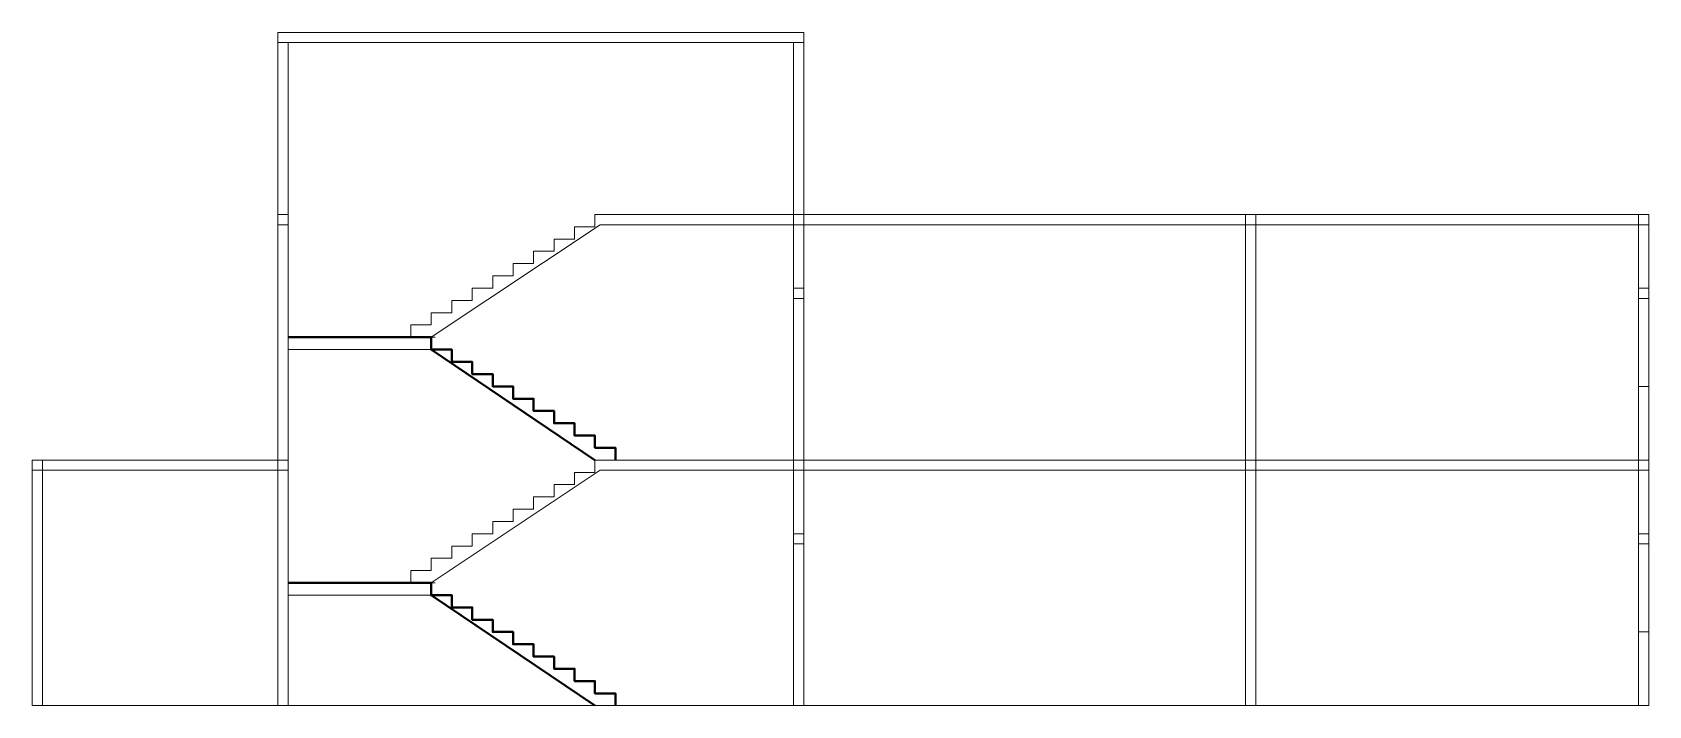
# Model space of a CAD drawing. Header units: inches. Extents: x -79350 to 491628, y -93215 to 155882.
# Drawn here: x -38030 to -37240, y 4510 to 4839 of the extents above; entities that cross this region are included whole.
import ezdxf

# ---------------------------------------------------------------- set-up
doc = ezdxf.new("R2010")
doc.units = ezdxf.units.IN
doc.header["$MEASUREMENT"] = 0
doc.layers.add('LINE', color=7, linetype='Continuous', lineweight=20)

msp = doc.modelspace()

# ---------------------------------------------------------------- linework, layer by layer
at = {"layer": 'LINE'}
for p, q in [((-37909.5, 4750), (-37909.5, 4839)), ((-37909.5, 4839), (-37652.5, 4839)), ((-37652.5, 4750), (-37652.5, 4839)), ((-37909.5, 4834), (-37652.5, 4834)), ((-37904.5, 4750), (-37904.5, 4834)), ((-37657.5, 4750), (-37657.5, 4834)), ((-37909.5, 4630), (-37909.5, 4750)), ((-37909.5, 4750), (-37904.5, 4750)), ((-37904.5, 4630), (-37904.5, 4750)), ((-37239.5, 4750), (-37744.5, 4750)), ((-37657.5, 4630), (-37657.5, 4750)), ((-37652.5, 4630), (-37652.5, 4750)), ((-37436.5, 4630), (-37436.5, 4750)), ((-37431.5, 4630), (-37431.5, 4750)), ((-37244.5, 4630), (-37244.5, 4750)), ((-37239.5, 4630), (-37239.5, 4750)), ((-37909.5, 4745), (-37904.5, 4745)), ((-37834.5, 4690), (-37752, 4745)), ((-37239.5, 4745), (-37752, 4745)), ((-37904.5, 4690), (-37832.57, 4690)), ((-37904.5, 4684), (-37834.5, 4684)), ((-38029.5, 4510), (-38029.5, 4630)), ((-37909.5, 4630), (-38029.5, 4630)), ((-38024.5, 4510), (-38024.5, 4630)), ((-37909.5, 4510), (-37909.5, 4630)), ((-37909.5, 4630), (-37904.5, 4630)), ((-37904.5, 4510), (-37904.5, 4630)), ((-37754.5, 4630), (-37744.5, 4630)), ((-37239.5, 4630), (-37744.5, 4630)), ((-37657.5, 4510), (-37657.5, 4630)), ((-37652.5, 4510), (-37652.5, 4630)), ((-37436.5, 4510), (-37436.5, 4630)), ((-37431.5, 4510), (-37431.5, 4630)), ((-37244.5, 4510), (-37244.5, 4630)), ((-37239.5, 4510), (-37239.5, 4630)), ((-37909.5, 4625), (-38029.5, 4625)), ((-37909.5, 4625), (-37904.5, 4625)), ((-37834.5, 4570), (-37752, 4625)), ((-37239.5, 4625), (-37752, 4625)), ((-37904.5, 4570), (-37832.57, 4570)), ((-37904.5, 4564), (-37834.5, 4564)), ((-37239.5, 4510), (-38029.5, 4510)), ((-37754.5, 4510), (-37744.5, 4510))]:
    msp.add_line(p, q, dxfattribs=at)
at = {"layer": 'LINE', "lineweight": 40}
for p, q in [((-37754.5, 4630), (-37834.5, 4684)), ((-37754.5, 4510), (-37834.5, 4564))]:
    msp.add_line(p, q, dxfattribs=at)
at = {"layer": 'LINE'}
for points in [[(-37844.5, 4690), (-37844.5, 4696), (-37834.5, 4696), (-37834.5, 4702), (-37824.5, 4702), (-37824.5, 4708), (-37814.5, 4708), (-37814.5, 4714), (-37804.5, 4714), (-37804.5, 4720), (-37794.5, 4720), (-37794.5, 4726), (-37784.5, 4726), (-37784.5, 4732), (-37774.5, 4732), (-37774.5, 4738), (-37764.5, 4738), (-37764.5, 4744), (-37754.5, 4744), (-37754.5, 4750), (-37744.5, 4750)], [(-37844.5, 4570), (-37844.5, 4576), (-37834.5, 4576), (-37834.5, 4582), (-37824.5, 4582), (-37824.5, 4588), (-37814.5, 4588), (-37814.5, 4594), (-37804.5, 4594), (-37804.5, 4600), (-37794.5, 4600), (-37794.5, 4606), (-37784.5, 4606), (-37784.5, 4612), (-37774.5, 4612), (-37774.5, 4618), (-37764.5, 4618), (-37764.5, 4624), (-37754.5, 4624), (-37754.5, 4630), (-37744.5, 4630)]]:
    msp.add_lwpolyline(points, dxfattribs=at)
for points in [[(-37652.5, 4714), (-37657.5, 4714), (-37657.5, 4709), (-37652.5, 4709)], [(-37239.5, 4714), (-37244.5, 4714), (-37244.5, 4709), (-37239.5, 4709)], [(-37239.5, 4709), (-37244.5, 4709), (-37244.5, 4666), (-37239.5, 4666)], [(-37652.5, 4594), (-37657.5, 4594), (-37657.5, 4589), (-37652.5, 4589)], [(-37239.5, 4594), (-37244.5, 4594), (-37244.5, 4589), (-37239.5, 4589)], [(-37239.5, 4589), (-37244.5, 4589), (-37244.5, 4546), (-37239.5, 4546)]]:
    msp.add_lwpolyline(points, close=True, dxfattribs=at)
at = {"layer": 'LINE', "lineweight": 40}
for points in [[(-37804.5, 4666), (-37804.5, 4672), (-37814.5, 4672), (-37814.5, 4678), (-37824.5, 4678), (-37824.5, 4684), (-37834.5, 4684), (-37834.5, 4690), (-37844.5, 4690), (-37899.07, 4690), (-37904.5, 4690)], [(-37744.5, 4630), (-37744.5, 4636), (-37754.5, 4636), (-37754.5, 4642), (-37764.5, 4642), (-37764.5, 4648), (-37774.5, 4648), (-37774.5, 4654), (-37784.5, 4654), (-37784.5, 4660), (-37794.5, 4660), (-37794.5, 4666), (-37804.5, 4666), (-37804.5, 4672)], [(-37804.5, 4546), (-37804.5, 4552), (-37814.5, 4552), (-37814.5, 4558), (-37824.5, 4558), (-37824.5, 4564), (-37834.5, 4564), (-37834.5, 4570), (-37844.5, 4570), (-37899.07, 4570), (-37904.5, 4570)], [(-37744.5, 4510), (-37744.5, 4516), (-37754.5, 4516), (-37754.5, 4522), (-37764.5, 4522), (-37764.5, 4528), (-37774.5, 4528), (-37774.5, 4534), (-37784.5, 4534), (-37784.5, 4540), (-37794.5, 4540), (-37794.5, 4546), (-37804.5, 4546), (-37804.5, 4552)]]:
    msp.add_lwpolyline(points, dxfattribs=at)

doc.saveas('drawing.dxf')
